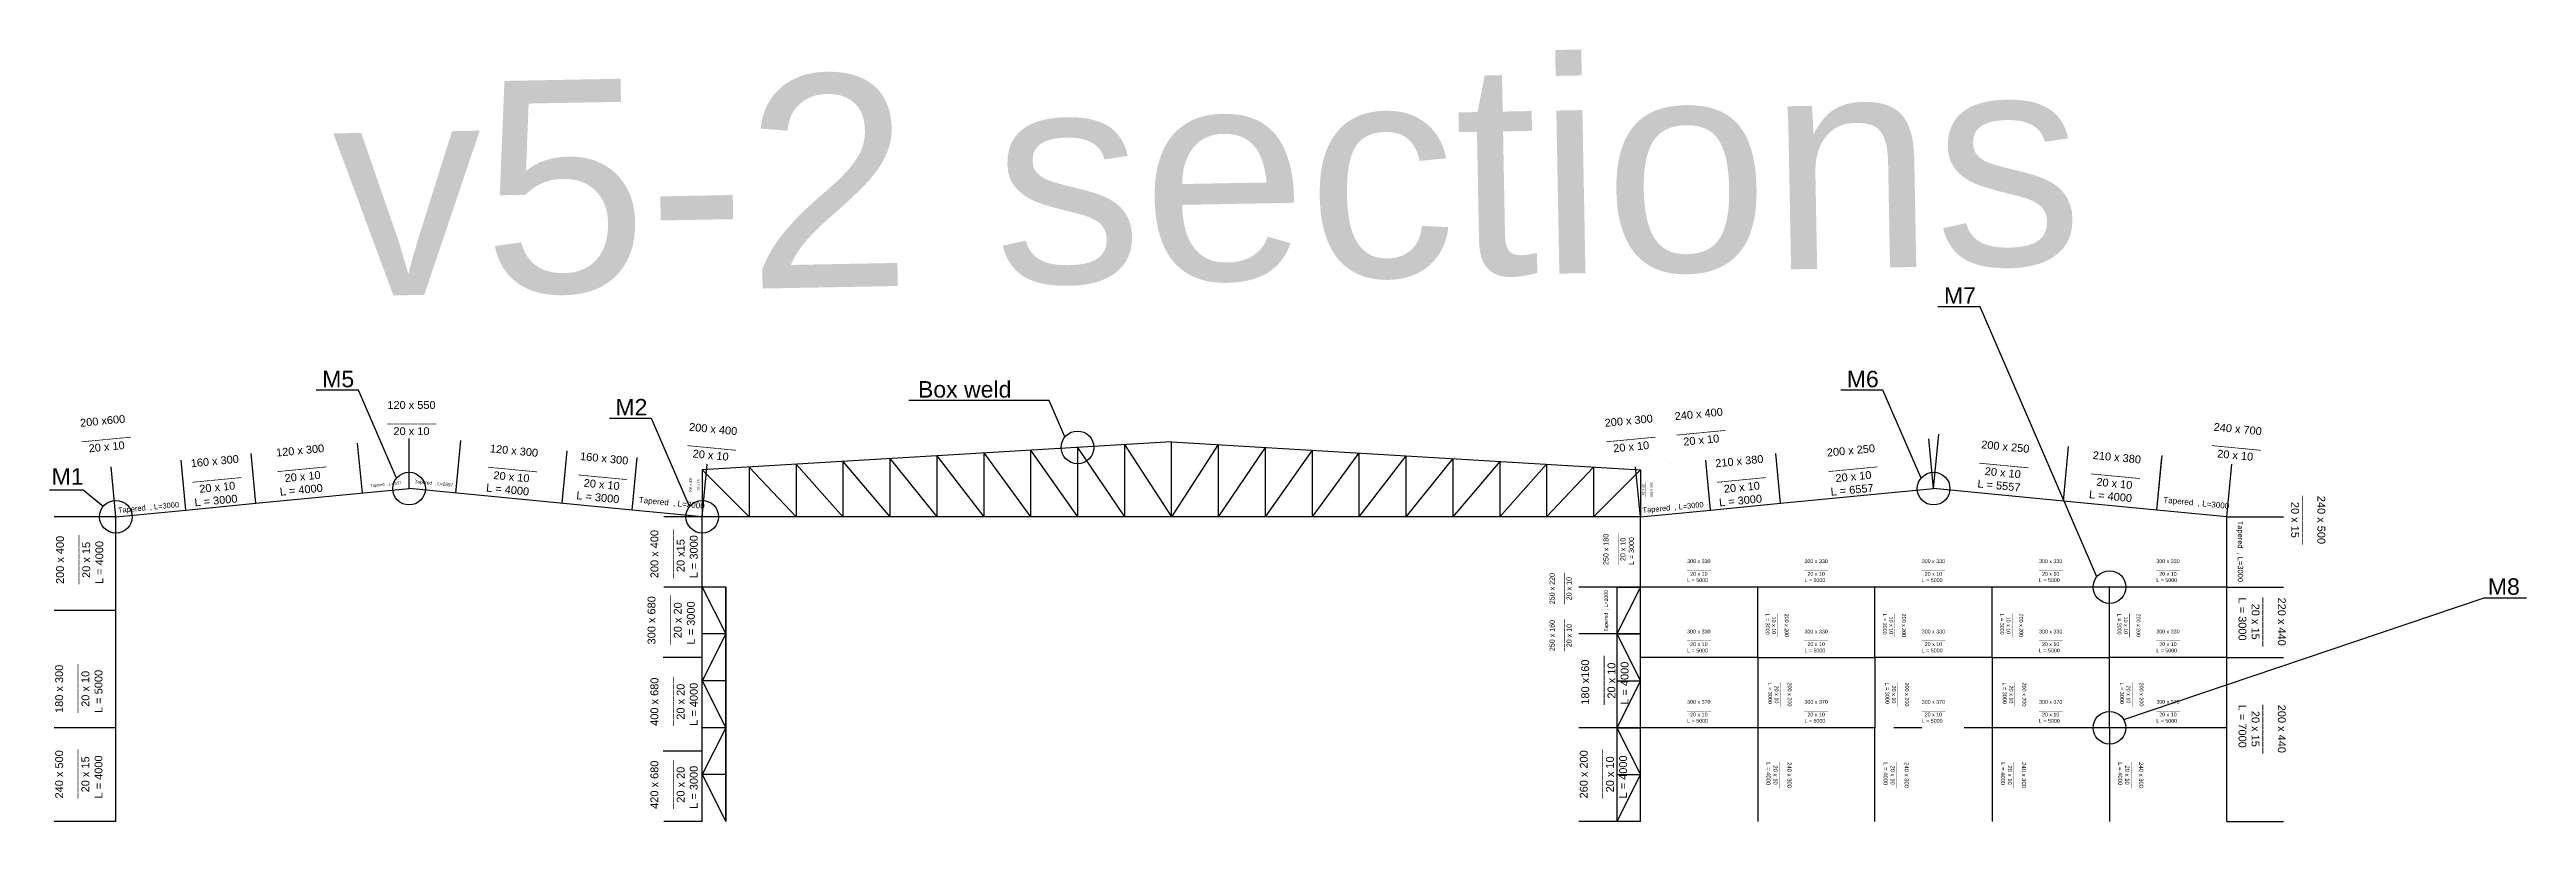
# Model space of a CAD drawing. Header units: inches. Extents: x -15 to 2803056, y 0 to 866270.
# Drawn here: x 1355699 to 1461303, y 245299 to 278232 of the extents above; entities that cross this region are included whole.
import ezdxf

# ---------------------------------------------------------------- set-up
doc = ezdxf.new("R2010")
doc.units = ezdxf.units.IN
doc.header["$LTSCALE"] = 100
doc.header["$MEASUREMENT"] = 0
doc.linetypes.add('ACAD_ISO03W100', pattern=[30, 12, -18])
for name, color, linetype in [('connection', 50, 'Continuous'), ('initial layout', 7, 'Continuous'), ('sections', 3, 'Continuous'), ('text', 3, 'Continuous')]:
    doc.layers.add(name, color=color, linetype=linetype)
doc.styles.get("Standard").update_dxf_attribs({"font": 'arial.ttf'})
doc.dimstyles.new('section', dxfattribs={"dimtxt": 1e-05, "dimasz": 15, "dimexe": 0.0625, "dimexo": 0.0625, "dimgap": 10, "dimtad": 0, "dimtoh": 1, "dimzin": 0, "dimdsep": 46, "dimtxsty": 'Standard', "dimblk": 'OBLIQUE', "dimcen": 0.09, "dimsd1": 1, "dimsd2": 1, "dimclrd": 256, "dimclre": 256, "dimclrt": 256, "dimadec": 0, "dimazin": 0, "dimtfac": 1, "dimtofl": 0, "dimtmove": 0, "dimatfit": 3, "dimfxl": 1, "dimtfillclr": 256, "dimtolj": 1, "dimtzin": 0, "dimlwe": -1, "dimarcsym": 0})

# ---------------------------------------------------------------- blocks, each defined once
blk = doc.blocks.new('*D361')
at = {"layer": 'Defpoints', "color": 0}
for p in [(1355903, 249299), (1358528, 249299), (1358528, 245299)]:
    blk.add_point(p, dxfattribs=at)
at = {"layer": 'sections', "transparency": 16777216}
for p, q in [((1358528, 249299), (1355903, 249299)), ((1358528, 245299), (1355903, 245299))]:
    blk.add_line(p, q, dxfattribs=at)
at = {"layer": 'sections', "transparency": 16777216, "insert": (1355903, 247299), "char_height": 0.00001, "attachment_point": 5, "rotation": 90}
blk.add_mtext('\\A1;4000.00', dxfattribs=at)
blk = doc.blocks.new('_Oblique')
at = {"color": 0, "linetype": 'ByBlock', "lineweight": -2}
blk.add_line((-0.5, -0.5), (0.5, 0.5), dxfattribs=at)
blk = doc.blocks.new('*D362')
at = {"layer": 'Defpoints', "color": 0}
for p in [(1361310, 260711), (1358528, 258299), (1361514, 258585)]:
    blk.add_point(p, dxfattribs=at)
at = {"layer": 'sections', "transparency": 16777216}
for p, q in [((1358528, 258299), (1358324, 260424)), ((1361514, 258585), (1361310, 260711))]:
    blk.add_line(p, q, dxfattribs=at)
at = {"layer": 'sections', "transparency": 16777216, "insert": (1359817, 260567), "char_height": 10, "attachment_point": 5, "rotation": 5.48359}
blk.add_mtext('\\A1;3000.00', dxfattribs=at)
blk = doc.blocks.new('*D363')
at = {"layer": 'Defpoints', "color": 0}
for p in [(1364296, 260997), (1364500, 258872), (1361514, 258585)]:
    blk.add_point(p, dxfattribs=at)
at = {"layer": 'sections', "transparency": 16777216}
for p, q in [((1364500, 258872), (1364296, 260997)), ((1361514, 258585), (1361310, 260711))]:
    blk.add_line(p, q, dxfattribs=at)
at = {"layer": 'sections', "transparency": 16777216, "insert": (1362803, 260854), "char_height": 10, "attachment_point": 5, "rotation": 5.48359}
blk.add_mtext('\\A1;3000.00', dxfattribs=at)
blk = doc.blocks.new('*D364')
at = {"layer": 'Defpoints', "color": 0}
for p in [(1368833, 261433), (1364500, 258872), (1369037, 259308)]:
    blk.add_point(p, dxfattribs=at)
at = {"layer": 'sections', "transparency": 16777216}
for p, q in [((1364500, 258872), (1364296, 260997)), ((1369037, 259308), (1368833, 261433))]:
    blk.add_line(p, q, dxfattribs=at)
at = {"layer": 'sections', "transparency": 16777216, "insert": (1366565, 261215), "char_height": 10, "attachment_point": 5, "rotation": 5.48359}
blk.add_mtext('\\A1;4557.47', dxfattribs=at)
blk = doc.blocks.new('*D344')
at = {"layer": 'Defpoints', "color": 0}
for p in [(1377770, 261111), (1373019, 259308), (1377555, 258872)]:
    blk.add_point(p, dxfattribs=at)
at = {"layer": 'sections', "transparency": 16777216}
for p, q in [((1373019, 259308), (1373234, 261547)), ((1377555, 258872), (1377770, 261111))]:
    blk.add_line(p, q, dxfattribs=at)
at = {"layer": 'sections', "transparency": 16777216, "insert": (1375502, 261329), "char_height": 10, "attachment_point": 5, "rotation": 354.51641}
blk.add_mtext('\\A1;4557.47', dxfattribs=at)
blk = doc.blocks.new('*D365')
at = {"layer": 'Defpoints', "color": 0}
for p in [(1380757, 260825), (1377555, 258872), (1380542, 258585)]:
    blk.add_point(p, dxfattribs=at)
at = {"layer": 'sections', "transparency": 16777216}
for p, q in [((1377555, 258872), (1377770, 261111)), ((1380542, 258585), (1380757, 260825))]:
    blk.add_line(p, q, dxfattribs=at)
at = {"layer": 'sections', "transparency": 16777216, "insert": (1379263, 260968), "char_height": 10, "attachment_point": 5, "rotation": 354.51641}
blk.add_mtext('\\A1;3000.00', dxfattribs=at)
blk = doc.blocks.new('*D366')
at = {"layer": 'Defpoints', "color": 0}
for p in [(1383743, 260538), (1380542, 258585), (1383528, 258299)]:
    blk.add_point(p, dxfattribs=at)
at = {"layer": 'sections', "transparency": 16777216}
for p, q in [((1380542, 258585), (1380757, 260825)), ((1383528, 258299), (1383743, 260538))]:
    blk.add_line(p, q, dxfattribs=at)
at = {"layer": 'sections', "transparency": 16777216, "insert": (1382250, 260681), "char_height": 10, "attachment_point": 5, "rotation": 354.51641}
blk.add_mtext('\\A1;3000.00', dxfattribs=at)
blk = doc.blocks.new('*D367')
at = {"layer": 'Defpoints', "color": 0}
for p in [(1381883, 248299), (1383528, 248299), (1383528, 245299)]:
    blk.add_point(p, dxfattribs=at)
at = {"layer": 'sections', "transparency": 16777216}
for p, q in [((1383528, 248299), (1381883, 248299)), ((1383528, 245299), (1381883, 245299))]:
    blk.add_line(p, q, dxfattribs=at)
at = {"layer": 'sections', "transparency": 16777216, "insert": (1381883, 246799), "char_height": 10, "attachment_point": 5, "rotation": 90}
blk.add_mtext('\\A1;3000.00', dxfattribs=at)
blk = doc.blocks.new('*D368')
at = {"layer": 'Defpoints', "color": 0}
for p in [(1381883, 258299), (1383528, 258299), (1383528, 255299)]:
    blk.add_point(p, dxfattribs=at)
at = {"layer": 'sections', "transparency": 16777216}
for p, q in [((1383528, 258299), (1381883, 258299)), ((1383528, 255299), (1381883, 255299))]:
    blk.add_line(p, q, dxfattribs=at)
at = {"layer": 'sections', "transparency": 16777216, "insert": (1381883, 256799), "char_height": 10, "attachment_point": 5, "rotation": 90}
blk.add_mtext('\\A1;3000.00', dxfattribs=at)
blk = doc.blocks.new('*D345')
at = {"layer": 'Defpoints', "color": 0}
for p in [(1420903, 249299), (1423528, 249299), (1423528, 245299)]:
    blk.add_point(p, dxfattribs=at)
at = {"layer": 'sections', "transparency": 16777216}
for p, q in [((1423528, 249299), (1420903, 249299)), ((1423528, 245299), (1420903, 245299))]:
    blk.add_line(p, q, dxfattribs=at)
at = {"layer": 'sections', "transparency": 16777216, "insert": (1420903, 247299), "char_height": 0.00001, "attachment_point": 5, "rotation": 90}
blk.add_mtext('\\A1;4000.00', dxfattribs=at)
blk = doc.blocks.new('*D346')
at = {"layer": 'Defpoints', "color": 0}
for p in [(1426310, 260711), (1423528, 258299), (1426514, 258585)]:
    blk.add_point(p, dxfattribs=at)
at = {"layer": 'sections', "transparency": 16777216}
for p, q in [((1423528, 258299), (1423324, 260424)), ((1426514, 258585), (1426310, 260711))]:
    blk.add_line(p, q, dxfattribs=at)
at = {"layer": 'sections', "transparency": 16777216, "insert": (1424817, 260567), "char_height": 10, "attachment_point": 5, "rotation": 5.48359}
blk.add_mtext('\\A1;3000.00', dxfattribs=at)
blk = doc.blocks.new('*D347')
at = {"layer": 'Defpoints', "color": 0}
for p in [(1429296, 260997), (1429500, 258872), (1426514, 258585)]:
    blk.add_point(p, dxfattribs=at)
at = {"layer": 'sections', "transparency": 16777216}
for p, q in [((1429500, 258872), (1429296, 260997)), ((1426514, 258585), (1426310, 260711))]:
    blk.add_line(p, q, dxfattribs=at)
at = {"layer": 'sections', "transparency": 16777216, "insert": (1427803, 260854), "char_height": 10, "attachment_point": 5, "rotation": 5.48359}
blk.add_mtext('\\A1;3000.00', dxfattribs=at)
blk = doc.blocks.new('*D348')
at = {"layer": 'Defpoints', "color": 0}
for p in [(1435824, 261624), (1429500, 258872), (1436028, 259499)]:
    blk.add_point(p, dxfattribs=at)
at = {"layer": 'sections', "transparency": 16777216}
for p, q in [((1429500, 258872), (1429296, 260997)), ((1436028, 259499), (1435824, 261624))]:
    blk.add_line(p, q, dxfattribs=at)
at = {"layer": 'sections', "transparency": 16777216, "insert": (1432560, 261311), "char_height": 10, "attachment_point": 5, "rotation": 5.48359}
blk.add_mtext('\\A1;6557.47', dxfattribs=at)
blk = doc.blocks.new('*D349')
at = {"layer": 'Defpoints', "color": 0}
for p in [(1448743, 260538), (1445542, 258585), (1448528, 258299)]:
    blk.add_point(p, dxfattribs=at)
at = {"layer": 'sections', "transparency": 16777216}
for p, q in [((1445542, 258585), (1445757, 260825)), ((1448528, 258299), (1448743, 260538))]:
    blk.add_line(p, q, dxfattribs=at)
at = {"layer": 'sections', "transparency": 16777216, "insert": (1447250, 260681), "char_height": 10, "attachment_point": 5, "rotation": 354.51641}
blk.add_mtext('\\A1;3000.00', dxfattribs=at)
blk = doc.blocks.new('*D369')
at = {"layer": 'Defpoints', "color": 0}
for p in [(1441783, 261293), (1441560, 258968), (1445542, 258585)]:
    blk.add_point(p, dxfattribs=at)
at = {"layer": 'sections', "transparency": 16777216}
for p, q in [((1441560, 258968), (1441783, 261293)), ((1445542, 258585), (1445765, 260911))]:
    blk.add_line(p, q, dxfattribs=at)
at = {"layer": 'sections', "transparency": 16777216, "insert": (1443774, 261102), "char_height": 10, "attachment_point": 5, "rotation": 354.51641}
blk.add_mtext('\\A1;4000.00', dxfattribs=at)
blk = doc.blocks.new('*D370')
at = {"layer": 'Defpoints', "color": 0}
for p in [(1436251, 261824), (1436028, 259499), (1441560, 258968)]:
    blk.add_point(p, dxfattribs=at)
at = {"layer": 'sections', "transparency": 16777216}
for p, q in [((1436028, 259499), (1436251, 261824)), ((1441560, 258968), (1441783, 261293))]:
    blk.add_line(p, q, dxfattribs=at)
at = {"layer": 'sections', "transparency": 16777216, "insert": (1439017, 261558), "char_height": 10, "attachment_point": 5, "rotation": 354.51641}
blk.add_mtext('\\A1;5557.47', dxfattribs=at)
blk = doc.blocks.new('*D371')
at = {"layer": 'Defpoints', "color": 0}
for p in [(1448528, 255299), (1450938, 255299), (1448528, 252299)]:
    blk.add_point(p, dxfattribs=at)
at = {"layer": 'sections', "transparency": 16777216}
for p, q in [((1448528, 255299), (1450938, 255299)), ((1448528, 252299), (1450938, 252299))]:
    blk.add_line(p, q, dxfattribs=at)
at = {"layer": 'sections', "transparency": 16777216, "insert": (1450938, 253799), "char_height": 10, "attachment_point": 5, "rotation": 90}
blk.add_mtext('\\A1;3000.00', dxfattribs=at)
blk = doc.blocks.new('*D372')
at = {"layer": 'Defpoints', "color": 0}
for p in [(1448528, 258299), (1450938, 258299), (1448528, 255299)]:
    blk.add_point(p, dxfattribs=at)
at = {"layer": 'sections', "transparency": 16777216}
for p, q in [((1448528, 258299), (1450938, 258299)), ((1448528, 255299), (1450938, 255299))]:
    blk.add_line(p, q, dxfattribs=at)
at = {"layer": 'sections', "transparency": 16777216, "insert": (1450938, 256799), "char_height": 10, "attachment_point": 5, "rotation": 90}
blk.add_mtext('\\A1;3000.00', dxfattribs=at)
blk = doc.blocks.new('*D373')
at = {"layer": 'Defpoints', "color": 0}
for p in [(1420903, 253299), (1423528, 253299), (1423528, 249299)]:
    blk.add_point(p, dxfattribs=at)
at = {"layer": 'sections', "transparency": 16777216}
for p, q in [((1423528, 253299), (1420903, 253299)), ((1423528, 249299), (1420903, 249299))]:
    blk.add_line(p, q, dxfattribs=at)
at = {"layer": 'sections', "transparency": 16777216, "insert": (1420903, 251299), "char_height": 10, "attachment_point": 5, "rotation": 90}
blk.add_mtext('\\A1;4000.00', dxfattribs=at)
blk = doc.blocks.new('*D374')
at = {"layer": 'Defpoints', "color": 0}
for p in [(1420903, 255299), (1423528, 255299), (1423528, 253299)]:
    blk.add_point(p, dxfattribs=at)
at = {"layer": 'sections', "transparency": 16777216}
for p, q in [((1423528, 255299), (1420903, 255299)), ((1423528, 253299), (1420903, 253299))]:
    blk.add_line(p, q, dxfattribs=at)
at = {"layer": 'sections', "transparency": 16777216, "insert": (1420903, 254299), "char_height": 10, "attachment_point": 5, "rotation": 90}
blk.add_mtext('\\A1;2000.00', dxfattribs=at)
blk = doc.blocks.new('*D375')
at = {"layer": 'Defpoints', "color": 0}
for p in [(1420903, 258299), (1423528, 258299), (1423528, 255299)]:
    blk.add_point(p, dxfattribs=at)
at = {"layer": 'sections', "transparency": 16777216}
for p, q in [((1423528, 258299), (1420903, 258299)), ((1423528, 255299), (1420903, 255299))]:
    blk.add_line(p, q, dxfattribs=at)
at = {"layer": 'sections', "transparency": 16777216, "insert": (1420903, 256799), "char_height": 10, "attachment_point": 5, "rotation": 90}
blk.add_mtext('\\A1;3000.00', dxfattribs=at)
blk = doc.blocks.new('*D376')
at = {"layer": 'Defpoints', "color": 0}
for p in [(1355903, 258299), (1358528, 258299), (1358528, 254299)]:
    blk.add_point(p, dxfattribs=at)
at = {"layer": 'sections', "transparency": 16777216}
for p, q in [((1358528, 258299), (1355903, 258299)), ((1358528, 254299), (1355903, 254299))]:
    blk.add_line(p, q, dxfattribs=at)
at = {"layer": 'sections', "transparency": 16777216, "insert": (1355903, 256299), "char_height": 10, "attachment_point": 5, "rotation": 90}
blk.add_mtext('\\A1;4000.00', dxfattribs=at)
blk = doc.blocks.new('*D377')
at = {"layer": 'Defpoints', "color": 0}
for p in [(1448528, 252299), (1450938, 252299), (1448528, 245299)]:
    blk.add_point(p, dxfattribs=at)
at = {"layer": 'sections', "transparency": 16777216}
for p, q in [((1448528, 252299), (1450938, 252299)), ((1448528, 245299), (1450938, 245299))]:
    blk.add_line(p, q, dxfattribs=at)
at = {"layer": 'sections', "transparency": 16777216, "insert": (1450938, 248799), "char_height": 10, "attachment_point": 5, "rotation": 90}
blk.add_mtext('\\A1;7000.00', dxfattribs=at)
blk = doc.blocks.new('*D388')
at = {"layer": 'Defpoints', "color": 0}
for p in [(1381857, 252299), (1383528, 252299), (1383528, 248299)]:
    blk.add_point(p, dxfattribs=at)
at = {"layer": 'sections', "transparency": 16777216}
for p, q in [((1383528, 252299), (1381857, 252299)), ((1383528, 248299), (1381857, 248299))]:
    blk.add_line(p, q, dxfattribs=at)
at = {"layer": 'sections', "transparency": 16777216, "insert": (1381857, 250299), "char_height": 0.00001, "attachment_point": 5, "rotation": 90}
blk.add_mtext('\\A1;4000.00', dxfattribs=at)

msp = doc.modelspace()

# ---------------------------------------------------------------- linework, layer by layer
at = {"layer": 'connection'}
for p, q in [((1438010.29, 267256.593), (1436213.907, 267256.593)), ((1442989.245, 255741.468), (1438010.29, 267256.593)), ((1368865.839, 263696.015), (1367069.455, 263696.015)), ((1370489.245, 259941.468), (1368865.839, 263696.015)), ((1398317.265, 263255.595), (1392336.646, 263255.595)), ((1398989.245, 261701.468), (1398317.265, 263255.595)), ((1433865.839, 263696.015), (1432069.455, 263696.015)), ((1435489.245, 259941.468), (1433865.839, 263696.015)), ((1381365.839, 262496.015), (1379569.455, 262496.015)), ((1382989.245, 258741.468), (1381365.839, 262496.015)), ((1357139.896, 259439.78), (1355699.269, 259439.78)), ((1357989.245, 258741.468), (1357139.896, 259439.78)), ((1444133.186, 249644.591), (1459506.765, 254843.704)), ((1459506.765, 254843.704), (1461303.148, 254843.704))]:
    msp.add_line(p, q, dxfattribs=at)
for centre in [(1399527.818, 261258.666), (1371027.818, 259498.666), (1436027.818, 259498.666), (1358527.818, 258298.666), (1383527.818, 258298.666), (1443527.818, 255298.666), (1443527.818, 249298.666)]:
    msp.add_circle(centre, 697.234, dxfattribs=at)
at = {"layer": 'initial layout'}
for p, q in [((1403527.818, 261498.666), (1383527.818, 260298.666)), ((1393527.818, 260898.666), (1393527.818, 258298.666)), ((1393527.818, 260898.666), (1395527.818, 258298.666)), ((1395527.818, 261018.666), (1395527.818, 258298.666)), ((1395527.818, 261018.666), (1397527.818, 258298.666)), ((1397527.818, 261138.666), (1397527.818, 258298.666)), ((1397527.818, 261138.666), (1399527.818, 258298.666)), ((1399527.818, 261258.666), (1399527.818, 258298.666)), ((1399527.818, 261258.666), (1401527.818, 258298.666)), ((1401527.818, 261378.666), (1401527.818, 258298.666)), ((1401527.818, 261378.666), (1403527.818, 258298.666)), ((1403527.818, 258298.666), (1403527.818, 261498.666)), ((1403527.818, 258298.666), (1403527.818, 261498.666)), ((1403527.818, 261498.666), (1423527.818, 260298.666)), ((1405527.818, 261378.666), (1403527.818, 258298.666)), ((1405527.818, 261378.666), (1405527.818, 258298.666)), ((1407527.818, 261258.666), (1405527.818, 258298.666)), ((1407527.818, 261258.666), (1407527.818, 258298.666)), ((1409527.818, 261138.666), (1407527.818, 258298.666)), ((1409527.818, 261138.666), (1409527.818, 258298.666)), ((1411527.818, 261018.666), (1409527.818, 258298.666)), ((1411527.818, 261018.666), (1411527.818, 258298.666)), ((1413527.818, 260898.666), (1411527.818, 258298.666)), ((1413527.818, 260898.666), (1413527.818, 258298.666)), ((1383527.818, 260298.666), (1383527.818, 258298.666)), ((1383527.818, 260298.666), (1385527.818, 258298.666)), ((1385527.818, 260418.666), (1385527.818, 258298.666)), ((1385527.818, 260418.666), (1387527.818, 258298.666)), ((1387527.818, 260538.666), (1387527.818, 258298.666)), ((1387527.818, 260538.666), (1389527.818, 258298.666)), ((1389527.818, 260658.666), (1389527.818, 258298.666)), ((1389527.818, 260658.666), (1391527.818, 258298.666)), ((1391527.818, 260778.666), (1391527.818, 258298.666)), ((1391527.818, 260778.666), (1393527.818, 258298.666)), ((1415527.818, 260778.666), (1413527.818, 258298.666)), ((1415527.818, 260778.666), (1415527.818, 258298.666)), ((1417527.818, 260658.666), (1415527.818, 258298.666)), ((1417527.818, 260658.666), (1417527.818, 258298.666)), ((1419527.818, 260538.666), (1417527.818, 258298.666)), ((1419527.818, 260538.666), (1419527.818, 258298.666)), ((1421527.818, 260418.666), (1419527.818, 258298.666)), ((1421527.818, 260418.666), (1421527.818, 258298.666)), ((1423527.818, 260298.666), (1421527.818, 258298.666)), ((1423527.818, 260298.666), (1423527.818, 258298.666)), ((1361514.089, 258585.348), (1364500.36, 258872.03)), ((1364500.36, 258872.03), (1371027.818, 259498.666)), ((1375564.429, 259063.151), (1371027.818, 259498.666)), ((1380541.547, 258585.348), (1375564.429, 259063.151)), ((1426514.089, 258585.348), (1429500.36, 258872.03)), ((1429500.36, 258872.03), (1436027.818, 259498.666)), ((1441559.853, 258967.59), (1436027.818, 259498.666)), ((1445541.547, 258585.348), (1441559.853, 258967.59)), ((1358527.818, 258298.666), (1361514.089, 258585.348)), ((1358527.818, 252298.666), (1358527.818, 258298.666)), ((1383527.818, 258298.666), (1380541.547, 258585.348)), ((1423527.818, 258298.666), (1383527.818, 258298.666)), ((1383527.818, 255298.666), (1383527.818, 258298.666)), ((1423527.818, 258298.666), (1426514.089, 258585.348)), ((1423527.818, 255298.666), (1423527.818, 258298.666)), ((1448527.818, 258298.666), (1445541.547, 258585.348)), ((1448527.818, 255298.666), (1448527.818, 258298.666)), ((1384527.818, 255298.666), (1383527.818, 255298.666)), ((1383527.818, 255298.666), (1384527.818, 253298.666)), ((1383527.818, 252298.666), (1383527.818, 255298.666)), ((1384527.818, 255298.666), (1384527.818, 245298.666)), ((1384527.818, 245298.666), (1384527.818, 255298.666)), ((1422527.818, 255298.666), (1423527.818, 255298.666)), ((1423527.818, 255298.666), (1422527.818, 253298.666)), ((1422527.818, 255298.666), (1422527.818, 245298.666)), ((1422527.818, 255298.666), (1422527.818, 245298.666)), ((1423527.818, 253298.666), (1423527.818, 255298.666)), ((1428527.818, 255298.666), (1423527.818, 255298.666)), ((1428527.818, 252298.666), (1428527.818, 255298.666)), ((1433527.818, 255298.666), (1428527.818, 255298.666)), ((1433527.818, 252298.666), (1433527.818, 255298.666)), ((1438527.818, 255298.666), (1433527.818, 255298.666)), ((1438527.818, 252298.666), (1438527.818, 255298.666)), ((1443527.818, 255298.666), (1438527.818, 255298.666)), ((1443527.818, 252298.666), (1443527.818, 255298.666)), ((1448527.818, 255298.666), (1443527.818, 255298.666)), ((1448527.818, 252298.666), (1448527.818, 255298.666)), ((1384527.818, 253298.666), (1383527.818, 253298.666)), ((1384527.818, 253298.666), (1383527.818, 251298.666)), ((1422527.818, 253298.666), (1423527.818, 253298.666)), ((1422527.818, 253298.666), (1423527.818, 251298.666)), ((1423527.818, 249298.666), (1423527.818, 253298.666)), ((1358527.818, 249298.666), (1358527.818, 252298.666)), ((1383527.818, 248298.666), (1383527.818, 252298.666)), ((1428527.818, 252298.666), (1423527.818, 252298.666)), ((1428527.818, 252298.666), (1428527.818, 249298.666)), ((1428527.818, 252298.666), (1428527.818, 249298.666)), ((1428527.818, 252298.666), (1433527.818, 252298.666)), ((1438527.818, 252298.666), (1433527.818, 252298.666)), ((1433527.818, 252298.666), (1433527.818, 249298.666)), ((1433527.818, 252298.666), (1433527.818, 249298.666)), ((1438527.818, 252298.666), (1438527.818, 249298.666)), ((1438527.818, 252298.666), (1438527.818, 249298.666)), ((1438527.818, 252298.666), (1443527.818, 252298.666)), ((1448527.818, 252298.666), (1443527.818, 252298.666)), ((1443527.818, 249298.666), (1443527.818, 252298.666)), ((1448527.818, 245298.666), (1448527.818, 252298.666)), ((1384527.818, 251298.666), (1383527.818, 251298.666)), ((1383527.818, 251298.666), (1384527.818, 249298.666)), ((1422527.818, 251298.666), (1423527.818, 251298.666)), ((1423527.818, 251298.666), (1422527.818, 249298.666)), ((1358527.818, 245298.666), (1358527.818, 249298.666)), ((1384527.818, 249298.666), (1383527.818, 249298.666)), ((1384527.818, 249298.666), (1383527.818, 247298.666)), ((1422527.818, 249298.666), (1421527.818, 249298.666)), ((1422527.818, 249298.666), (1423527.818, 249298.666)), ((1422527.818, 249298.666), (1423527.818, 247298.666)), ((1428527.818, 249298.666), (1423527.818, 249298.666)), ((1423527.818, 245298.666), (1423527.818, 249298.666)), ((1428527.818, 249298.666), (1428527.818, 245298.666)), ((1433527.818, 249298.666), (1428527.818, 249298.666)), ((1433527.818, 245298.666), (1433527.818, 249298.666)), ((1438527.818, 249298.666), (1438527.818, 245298.666)), ((1443527.818, 249298.666), (1438527.818, 249298.666)), ((1448527.818, 249298.666), (1443527.818, 249298.666)), ((1443527.818, 249298.666), (1443527.818, 245298.666)), ((1383527.818, 245298.666), (1383527.818, 248298.666)), ((1384527.818, 247298.666), (1383527.818, 247298.666)), ((1383527.818, 247298.666), (1384527.818, 245298.666)), ((1422527.818, 247298.666), (1423527.818, 247298.666)), ((1423527.818, 247298.666), (1422527.818, 245298.666))]:
    msp.add_line(p, q, dxfattribs=at)
at = {"layer": 'initial layout', "linetype": 'ACAD_ISO03W100'}
msp.add_line((1438527.818, 249298.666), (1433527.818, 249298.666), dxfattribs=at)
at = {"layer": 'sections'}
msp.add_line((1371027.818, 259498.666), (1371027.818, 261643.609), dxfattribs=at)

# ---------------------------------------------------------------- texts
at = {"layer": 'connection'}
for s, p in [('M7', (1436467.97, 267383.173)), ('M5', (1367323.519, 263822.595)), ('Box weld', (1392725.623, 263382.176)), ('M6', (1432323.519, 263822.595)), ('M2', (1379823.519, 262622.595)), ('M1', (1355787.113, 259668.003)), ('M8', (1459657.018, 254970.284))]:
    msp.add_text(s, height=702.7444, dxfattribs=at).set_placement(p)
at = {"layer": 'sections'}
for s, height, rotation, p in [('Tapered  , L=2557', 115.68816, 5.48359044, (1369385.473, 259562.926)), ('Tapered  , L=2557', 143.81331, 354.51640955, (1371260.204, 259735.348)), ('Tapered  , L=3000', 228.35228, 5.48359044, (1358626.05, 258459.871)), ('Tapered  , L=3000', 246.10008, 354.51640955, (1380812.985, 258903.197)), ('Tapered  , L=3000', 228.35228, 5.48359044, (1423626.05, 258459.871)), ('Tapered  , L=3000', 246.10008, 354.51640955, (1445812.985, 258903.197)), ('Tapered  , L=3000', 228.35228, 270, (1448996.303, 258131.619)), ('Tapered  , L=2000', 154.26103, 90, (1422139.789, 253401.36))]:
    msp.add_text(s, height=height, rotation=rotation, dxfattribs=at).set_placement(p)
at = {"layer": 'sections', "attachment_point": 1}
for s, width, gutter_width, insert, char_height in [('120 x 550\\P________\\P  20 x 10', 2043.53838, 1676.963, (1370101.356, 263235.42), 335.3927), ('300 x 330\\P________\\P  20 x 10\\PL = 5000', 984.82342, 808.163, (1425522.595, 256481.879), 161.6327), ('300 x 330\\P________\\P  20 x 10\\PL = 5000', 984.82342, 808.163, (1430522.595, 256481.879), 161.6327), ('300 x 330\\P________\\P  20 x 10\\PL = 5000', 984.82342, 808.163, (1435522.595, 256481.879), 161.6327), ('300 x 330\\P________\\P  20 x 10\\PL = 5000', 984.82342, 808.163, (1440522.595, 256481.879), 161.6327), ('300 x 330\\P________\\P  20 x 10\\PL = 5000', 984.82342, 808.163, (1445522.595, 256481.879), 161.6327), ('300 x 330\\P________\\P  20 x 10\\PL = 5000', 984.82342, 808.163, (1425522.595, 253481.879), 161.6327), ('300 x 330\\P________\\P  20 x 10\\PL = 5000', 984.82342, 808.163, (1430522.595, 253481.879), 161.6327), ('300 x 330\\P________\\P  20 x 10\\PL = 5000', 984.82342, 808.163, (1435522.595, 253481.879), 161.6327), ('300 x 330\\P________\\P  20 x 10\\PL = 5000', 984.82342, 808.163, (1440522.595, 253481.879), 161.6327), ('300 x 330\\P________\\P  20 x 10\\PL = 5000', 984.82342, 808.163, (1445522.595, 253481.879), 161.6327), ('300 x 370\\P________\\P  20 x 10\\PL = 5000', 984.82342, 808.163, (1425522.595, 250481.879), 161.6327), ('300 x 370\\P________\\P  20 x 10\\PL = 5000', 984.82342, 808.163, (1430522.595, 250481.879), 161.6327), ('300 x 370\\P________\\P  20 x 10\\PL = 5000', 984.82342, 808.163, (1435522.595, 250481.879), 161.6327), ('300 x 370\\P________\\P  20 x 10\\PL = 5000', 984.82342, 808.163, (1440522.595, 250481.879), 161.6327), ('300 x 370\\P________\\P  20 x 10\\PL = 5000', 984.82342, 808.163, (1445522.595, 250481.879), 161.6327)]:
    msp.add_mtext_dynamic_manual_height_columns(s, width=width, gutter_width=gutter_width, heights=[0], dxfattribs=dict(at, insert=insert, char_height=char_height))
for s, width, gutter_width, insert, char_height, rotation in [('200 x600\\P________\\P  20 x 10', 2043.53838, 1676.963, (1356985.985, 262466.834), 335.3927, 5.48359044), ('200 x 400\\P________\\P  20 x 10', 2043.53838, 1676.963, (1382986.099, 262304.974), 335.3927, 354.51640956), ('200 x 300\\P________\\P  20 x 10', 2043.53838, 1676.963, (1421985.985, 262466.834), 335.3927, 5.48359044), ('240 x 400\\P________\\P  20 x 10', 2043.53838, 1676.963, (1424972.25, 262753.578), 335.3927, 5.48359044), ('240 x 700\\P________\\P  20 x 10', 2043.53838, 1676.963, (1447986.099, 262304.974), 335.3927, 354.51640956), ('160 x 300\\P________\\P  20 x 10\\PL = 3000', 2043.53838, 1676.963, (1361703.19, 260741.856), 335.3927, 5.48359044), ('120 x 300\\P________\\P  20 x 10\\PL = 4000', 2043.53838, 1676.963, (1365340.609, 261198.515), 335.3927, 5.48359044), ('120 x 300\\P________\\P  20 x 10\\PL = 4000', 2043.53838, 1676.963, (1374493.928, 261383.012), 335.3927, 354.51640956), ('160 x 300\\P________\\P  20 x 10\\PL = 3000', 2043.53838, 1676.963, (1378339.671, 261053.733), 335.3927, 354.51640956), ('210 x 380\\P________\\P  20 x 10\\PL = 3000', 2043.53838, 1676.963, (1426703.19, 260741.856), 335.3927, 5.48359044), ('200 x 250\\P________\\P  20 x 10\\PL = 6557', 2043.53838, 1676.963, (1431460.054, 261198.515), 335.3927, 5.48359044), ('200 x 250\\P________\\P  20 x 10\\PL = 5557', 2043.53838, 1676.963, (1438076.45, 261556.029), 335.3927, 354.51640956), ('210 x 380\\P________\\P  20 x 10\\PL = 4000', 2043.53838, 1676.963, (1442833.315, 261099.37), 335.3927, 354.51640956), ('200 x 400\\P________\\P  20 x 15', 623.06837, 511.301, (1382978.762, 259341.073), 102.2602, 90), ('200 x 400\\P________\\P  20 x 15', 623.06837, 511.301, (1424052.887, 259765.844), 102.2602, 270), ('240 x 500\\P________\\P  20 x 15', 2043.53838, 1676.963, (1452725.523, 259191.577), 335.3927, 270), ('200 x 400\\P________\\P  20 x15\\PL = 3000', 2043.53838, 1676.963, (1381319.87, 255677.389), 335.3927, 90), ('200 x 400\\P________\\P  20 x 15\\PL = 4000', 2043.53838, 1676.963, (1355976.929, 255428.153), 335.3927, 90), ('250 x 180\\P________\\P  20 x 10\\PL = 3000', 1320.51882, 1083.641, (1421949.01, 256240.569), 216.7282, 90), ('250 x 220\\P________\\P  20 x 10', 1320.51882, 1083.641, (1419652.539, 254567.201), 216.7282, 90), ('300 x {\\fArial|b0|i0|c178|p34;6}80\\P________\\P  20 x {\\fArial|b0|i0|c178|p34;20}\\PL = 3000', 2043.53838, 1676.963, (1381195.923, 252852.274), 335.39269, 90), ('220 x 440\\P________\\P  20 x 15\\PL = 3000', 2043.53838, 1676.963, (1451038.889, 254851.761), 335.3927, 270), ('250 x 160\\P________\\P  20 x 10', 1320.51882, 1083.641, (1419652.539, 252567.201), 216.7282, 90), ('200 x 200\\P________\\P  10 x 10\\PL = 3000', 993.66214, 815.417, (1429845.661, 254164.19), 163.0833, 270), ('200 x 200\\P________\\P  10 x 10\\PL = 3000', 993.66214, 815.417, (1434845.661, 254164.19), 163.0833, 270), ('200 x 200\\P________\\P  10 x 10\\PL = 3000', 993.66214, 815.417, (1439845.661, 254164.19), 163.0833, 270), ('200 x 200\\P________\\P  10 x 10\\PL = 3000', 993.66214, 815.417, (1444845.661, 254164.19), 163.0833, 270), ('180 x 300\\P________\\P  20 x 10\\PL = 5000', 2043.53838, 1676.963, (1355941.903, 249928.731), 335.3927, 90), ('400 x {\\fArial|b0|i0|c178|p34;68}0\\P________\\P  20 x {\\fArial|b0|i0|c178|p34;20}\\PL = 4000', 2043.53838, 1676.963, (1381319.87, 249380.312), 335.39269, 90), ('180 x160\\P________\\P  20 x 10\\PL = 4000', 2043.53838, 1676.963, (1421005.395, 250280.254), 335.3927, 90), ('200 x 200\\P________\\P  20 x 10\\PL = 3000', 1013.75745, 831.907, (1429974.084, 251227.713), 166.3814, 270), ('200 x 200\\P________\\P  20 x 10\\PL = 3000', 1013.75745, 831.907, (1434974.084, 251227.713), 166.3814, 270), ('200 x 200\\P________\\P  20 x 10\\PL = 3000', 1013.75745, 831.907, (1439974.084, 251227.713), 166.3814, 270), ('200 x 200\\P________\\P  20 x 10\\PL = 3000', 1013.75745, 831.907, (1444974.084, 251227.713), 166.3814, 270), ('200 x 440\\P________\\P  20 x 15\\PL = 7000', 2043.53838, 1676.963, (1451038.889, 250279.093), 335.3927, 270), ('240 x 500\\P________\\P  20 x 15\\PL = 4000', 2043.53838, 1676.963, (1355941.903, 246280.254), 335.3927, 90), ('260 x 200\\P________\\P  20 x 10\\PL = 4000', 2043.53838, 1676.963, (1420941.903, 246280.254), 335.3927, 90), ('\\pxt0;420 x {\\fArial|b0|i0|c178|p34;68}0\\P\\ptz;________\\P  20 x {\\fArial|b0|i0|c178|p34;20}\\PL = 3000', 2043.53838, 1676.963, (1381319.87, 245838.724), 335.39269, 90), ('240 x 300\\P________\\P  20 x 10\\PL = 4000', 1091.7391, 895.9, (1429968.858, 247828.152), 179.18, 270), ('240 x 300\\P________\\P  20 x 10\\PL = 4000', 1091.7391, 895.9, (1434968.858, 247828.152), 179.18, 270), ('240 x 300\\P________\\P  20 x 10\\PL = 4000', 1091.7391, 895.9, (1439968.858, 247828.152), 179.18, 270), ('240 x 300\\P________\\P  20 x 10\\PL = 4000', 1091.7391, 895.9, (1444968.858, 247828.152), 179.18, 270)]:
    msp.add_mtext_dynamic_manual_height_columns(s, width=width, gutter_width=gutter_width, heights=[0], dxfattribs=dict(at, insert=insert, char_height=char_height, rotation=rotation))
at = {"layer": 'text'}
msp.add_text('v5-2 sections', height=9060.4183, rotation=1.07094405, dxfattribs=at).set_placement((1367887.124, 267694.328))

# ---------------------------------------------------------------- dimensions: what is measured, and where the dimension line sits
at = {"layer": 'sections'}
for p1, p2, distance, picture, middle in [((1361514.089, 258585.348), (1364500.36, 258872.03), 2135.002, '*D363', (1362803.202, 260853.92)), ((1364500.36, 258872.03), (1369036.971, 259307.544), 2135.065, '*D364', (1366564.637, 261215.081)), ((1373018.665, 259307.544), (1377555.276, 258872.03), 2249.442, '*D344', (1375501.929, 261328.935)), ((1377555.276, 258872.03), (1380541.547, 258585.348), 2249.505, '*D365', (1379263.376, 260967.899)), ((1426514.089, 258585.348), (1429500.36, 258872.03), 2135.002, '*D347', (1427803.202, 260853.92)), ((1429500.36, 258872.03), (1436027.818, 259498.666), 2135.065, '*D348', (1432560.061, 261310.642)), ((1441559.853, 258967.59), (1436027.818, 259498.666), -2335.861, '*D370', (1439017.052, 261558.299)), ((1445541.547, 258585.348), (1441559.853, 258967.59), -2335.799, '*D369', (1443773.91, 261101.578)), ((1358527.818, 258298.666), (1361514.089, 258585.348), 2134.94, '*D362', (1359816.937, 260567.176)), ((1380541.547, 258585.348), (1383527.818, 258298.666), 2249.567, '*D366', (1382249.653, 260681.279)), ((1423527.818, 258298.666), (1426514.089, 258585.348), 2134.94, '*D346', (1424816.937, 260567.176)), ((1445541.547, 258585.348), (1448527.818, 258298.666), 2249.567, '*D349', (1447249.653, 260681.279))]:
    dim = msp.add_aligned_dim(p1=p1, p2=p2, distance=distance, dimstyle='section', override={"dimtxt": 10}, dxfattribs=at)
    dim.commit()
    dim.dimension.update_dxf_attribs({"geometry": picture, "text_midpoint": middle})
for base, p1, p2, picture, middle in [((1355902.772, 258298.666), (1358527.818, 254298.666), (1358527.818, 258298.666), '*D376', (1355902.772, 256298.666)), ((1381883.097, 258298.666), (1383527.818, 255298.666), (1383527.818, 258298.666), '*D368', (1381883.097, 256798.666)), ((1420902.647, 258298.666), (1423527.818, 255298.666), (1423527.818, 258298.666), '*D375', (1420902.647, 256798.666)), ((1450938.029, 258298.666), (1448527.818, 255298.666), (1448527.818, 258298.666), '*D372', (1450938.029, 256798.666)), ((1420902.71, 255298.666), (1423527.818, 253298.666), (1423527.818, 255298.666), '*D374', (1420902.71, 254298.666)), ((1450937.967, 255298.666), (1448527.818, 252298.666), (1448527.818, 255298.666), '*D371', (1450937.967, 253798.666)), ((1420902.772, 253298.666), (1423527.818, 249298.666), (1423527.818, 253298.666), '*D373', (1420902.772, 251298.666)), ((1450938.029, 252298.666), (1448527.818, 245298.666), (1448527.818, 252298.666), '*D377', (1450938.029, 248798.666)), ((1381883.284, 248298.666), (1383527.818, 245298.666), (1383527.818, 248298.666), '*D367', (1381883.284, 246798.666))]:
    dim = msp.add_linear_dim(base=base, p1=p1, p2=p2, angle=90, dimstyle='section', override={"dimtxt": 10}, dxfattribs=at)
    dim.commit()
    dim.dimension.update_dxf_attribs({"geometry": picture, "text_midpoint": middle})
for base, p1, p2, picture, middle in [((1381856.855, 252298.666), (1383527.818, 248298.666), (1383527.818, 252298.666), '*D388', (1381856.855, 250298.666)), ((1355902.835, 249298.666), (1358527.818, 245298.666), (1358527.818, 249298.666), '*D361', (1355902.835, 247298.666)), ((1420902.835, 249298.666), (1423527.818, 245298.666), (1423527.818, 249298.666), '*D345', (1420902.835, 247298.666))]:
    dim = msp.add_linear_dim(base=base, p1=p1, p2=p2, angle=90, dimstyle='section', dxfattribs=at)
    dim.commit()
    dim.dimension.update_dxf_attribs({"geometry": picture, "text_midpoint": middle})

doc.saveas('drawing.dxf')
